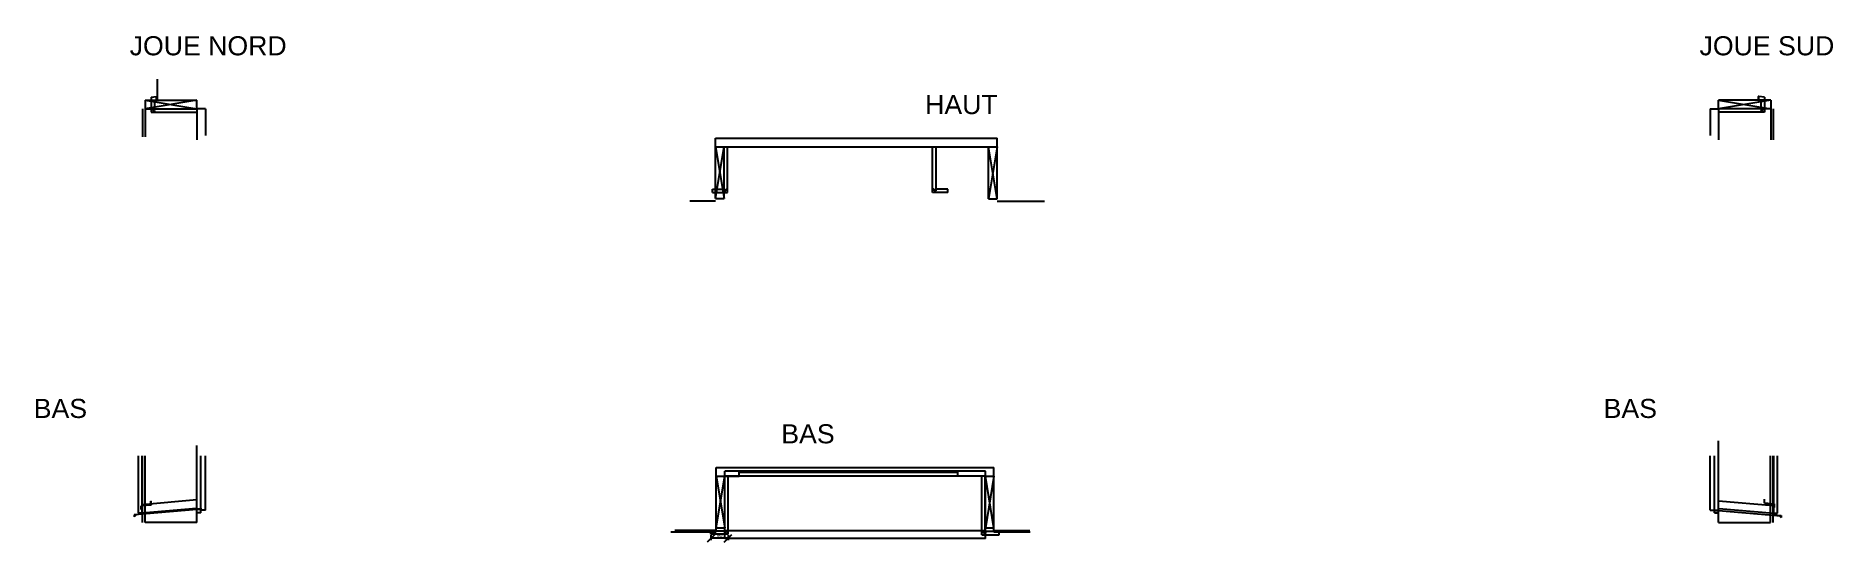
# Model space of a CAD drawing. Header units: millimetres. Extents: x -676 to 20600, y -6551 to 2508.
# Drawn here: x 11183 to 20600, y -5850 to -3199 of the extents above; entities that cross this region are included whole.
import ezdxf

# ---------------------------------------------------------------- set-up
doc = ezdxf.new("R2010")
doc.units = ezdxf.units.MM
doc.layers.get('0').update_dxf_attribs({"lineweight": 25, "true_color": 0xffffff})
doc.layers.get('Defpoints').update_dxf_attribs({"true_color": 0xffffff})
for name, color, linetype, lineweight, true_color in [('0 ... Seuil', 178, 'Continuous', 25, 0x000000), ('Baie', 136, 'Continuous', 25, 0x008080), ('Compribande', 2, 'Continuous', 25, 0xffff00), ('Cotes', 4, 'Continuous', 25, 0x00ffff), ('Enduit', 42, 'Continuous', 25, 0xcd8900), ('FibreDeBois', 30, 'Continuous', 25, 0xff7f00), ('LarmierBasDeMur', 178, 'Continuous', 25, 0x000000), ('Montant Précadre', 16, 'Continuous', 25, 0x800000), ('Option Bois Brule ... OptionRecalepinage', 1, 'Continuous', 25, 0xff0000), ('Option Bois Brule ... OptionRecalepinage ... Larmier', 178, 'Continuous', 25, 0x000000)]:
    doc.layers.add(name, color=color, linetype=linetype, lineweight=lineweight, true_color=true_color)
doc.styles.add('QCADDimTextStyle', font='txt')
doc.styles.add('textstyle15', font='')
doc.styles.add('textstyle16', font='')
doc.styles.add('textstyle17', font='')
doc.styles.add('textstyle18', font='')
doc.styles.add('textstyle19', font='')
doc.styles.add('textstyle20', font='')
doc.styles.get('textstyle15').set_extended_font_data('Liberation Sans')
doc.styles.get('textstyle16').set_extended_font_data('Liberation Sans')
doc.styles.get('textstyle17').set_extended_font_data('Liberation Sans')
doc.styles.get('textstyle18').set_extended_font_data('Liberation Sans')
doc.styles.get('textstyle19').set_extended_font_data('Liberation Sans')
doc.styles.get('textstyle20').set_extended_font_data('Liberation Sans')
doc.dimstyles.new('QCADDimStyle', dxfattribs={"dimtxt": 20, "dimasz": 20, "dimexe": 10, "dimexo": 5, "dimgap": 5, "dimtad": 1, "dimtoh": 1, "dimdec": 4, "dimzin": 0, "dimdsep": 46, "dimtxsty": 'QCADDimTextStyle', "dimcen": 0.09, "dimadec": 0, "dimazin": 0, "dimtfac": 1, "dimtdec": 4, "dimtofl": 0, "dimtmove": 0, "dimatfit": 3, "dimfxl": 1, "dimtolj": 1, "dimtzin": 0, "dimarcsym": 0})

msp = doc.modelspace()

# ---------------------------------------------------------------- texts
at = {"char_height": 100, "attachment_point": 1}
for s, insert, style in [('JOUE NORD', (11674.1, -3200), 'textstyle19'), ('JOUE SUD', (19900, -3200), 'textstyle17'), ('HAUT', (15842.27, -3507.87), 'textstyle15'), ('BAS', (11171.51, -5100), 'textstyle20'), ('BAS', (19397.4, -5100), 'textstyle18'), ('BAS\\P', (15088.55, -5232.93), 'textstyle16')]:
    msp.add_mtext(s, dxfattribs=dict(at, insert=insert, style=style))

# ---------------------------------------------------------------- blocks, each defined once
blk = doc.blocks.new('SeuilBaie1_VueCoupeOuest')
blk.add_line((-26.6, -301.9), (23.6, -301.9))
at = {"layer": '0 ... Seuil'}
for p, q in [((-1.5, 11), (-1.5, -15)), ((-1.5, 11), (0, 11)), ((0, 11), (0, -14.9)), ((-1.5, -14.9), (-30.1, -341.4)), ((-1.5, -14.9), (48.7, -14.9)), ((48.7, -14.9), (23.6, -301.9)), ((-32.1, -335.8), (-39.2, -342.9)), ((-28.7, -342.9), (-39.2, -342.9)), ((-31.1, -336.9), (-35.6, -341.4)), ((-30.1, -341.4), (-35.6, -341.4)), ((-31.1, -336.9), (-32.1, -335.8)), ((-25.1, -301.9), (-28.7, -342.9))]:
    blk.add_line(p, q, dxfattribs=at)
blk = doc.blocks.new('LarmierHautBaie1_VueCoupe')
at = {"layer": 'Option Bois Brule ... OptionRecalepinage ... Larmier'}
for p, q in [((0, 0), (0, 21.4)), ((1.5, 21.4), (0, 21.4)), ((0, 0), (51.8, -4.5)), ((1.5, 1.4), (1.5, 21.4)), ((1.5, 1.4), (53.3, -3.2)), ((46.2, -16.1), (47.3, -15)), ((46.2, -16.1), (53.3, -23.2)), ((47.3, -15), (51.8, -19.5)), ((51.8, -19.5), (51.8, -4.5)), ((53.3, -23.2), (53.3, -3.2))]:
    blk.add_line(p, q, dxfattribs=at)
blk = doc.blocks.new('SeuilBaie1_VueDessus')
blk.add_line((1361, -302), (-5, -302))
at = {"layer": '0 ... Seuil'}
for p, q in [((-5, -343), (-5, 11)), ((1361, 11), (-5, 11)), ((1361, -343), (1361, 11)), ((1361, -15), (-5, -15)), ((-3.5, -302), (-3.5, -15)), ((1359.5, -302), (1359.5, -15)), ((1361, -343), (-5, -343))]:
    blk.add_line(p, q, dxfattribs=at)
blk = doc.blocks.new('*D67')
at = {"layer": 'Cotes', "color": 0, "lineweight": -2}
for p, q in [((14739.9, -5810), (14699.9, -5850)), ((14719.9, -5814.1), (14719.9, -5840)), ((14809.9, -5830), (14719.9, -5830)), ((14789.9, -5850), (14829.9, -5810)), ((14809.9, -5814.1), (14809.9, -5840))]:
    blk.add_line(p, q, dxfattribs=at)
at = {"layer": 'Defpoints', "color": 0}
for p in [(14719.9, -5809.1), (14719.9, -5830), (14809.9, -5809.1)]:
    blk.add_point(p, dxfattribs=at)
at = {"layer": 'Cotes', "color": 0, "insert": (14764.9, -5815), "char_height": 20, "attachment_point": 5, "style": 'QCADDimTextStyle'}
blk.add_mtext('\\A1;90', dxfattribs=at)
blk = doc.blocks.new('SeuilBaie1_VueCoupeEst')
blk.add_line((26.1, -301.9), (-24.1, -301.9))
at = {"layer": '0 ... Seuil'}
for p, q in [((-0.5, 11), (-0.5, -14.9)), ((1, 11), (-0.5, 11)), ((1, 11), (1, -15)), ((1, -14.9), (-49.2, -14.9)), ((-49.2, -14.9), (-24.1, -301.9)), ((1, -14.9), (29.6, -341.4)), ((24.6, -301.9), (28.2, -342.9)), ((28.2, -342.9), (38.7, -342.9)), ((29.6, -341.4), (35.1, -341.4)), ((30.6, -336.9), (31.6, -335.8)), ((30.6, -336.9), (35.1, -341.4)), ((31.6, -335.8), (38.7, -342.9))]:
    blk.add_line(p, q, dxfattribs=at)

# ---------------------------------------------------------------- dimensions: what is measured, and where the dimension line sits
at = {"layer": 'Cotes'}
dim = msp.add_linear_dim(base=(14719.87, -5830), p1=(14809.87, -5809.05), p2=(14719.87, -5809.05), dimstyle='QCADDimStyle', override={"dimtxt": 20, "dimasz": 20, "dimexe": 10, "dimexo": 5, "dimgap": 5, "dimdec": 1, "dimzin": 8, "dimtsz": 20, "dimclrd": 0, "dimclre": 0, "dimclrt": 0, "dimazin": 2, "dimtmove": 2}, dxfattribs=at)
dim.commit()
dim.dimension.update_dxf_attribs({"geometry": '*D67', "text_midpoint": (14764.87, -5815)})

# ---------------------------------------------------------------- hatches: boundary and pattern name
at = {"layer": 'Compribande'}
h = msp.add_hatch(dxfattribs=at)
h.set_pattern_fill('JIS_WOOD', color=256, angle=180, style=0)
h.paths.add_polyline_path([(11817.9, -3535.63), (11814.9, -3535.63), (11814.9, -3516.1), (11817.9, -3516.1)], flags=0)
h = msp.add_hatch(dxfattribs=at)
h.set_pattern_fill('JIS_WOOD', color=256, style=0)
h.paths.add_polyline_path([(20208, -3535.63), (20211, -3535.63), (20211, -3516.1), (20208, -3516.1)], flags=0)

# ---------------------------------------------------------------- linework, layer by layer
at = {"layer": 'Baie'}
for p, q in [((12070.9, -3580.63), (12025.9, -3580.63)), ((12025.9, -3580.63), (12025.9, -3726.63)), ((12070.9, -3580.63), (12070.9, -3720.54)), ((19955, -3580.63), (20000, -3580.63)), ((19955, -3580.63), (19955, -3720.54)), ((20000, -3580.63), (20000, -3726.63)), ((14744.37, -3779), (14744.37, -3734)), ((14744.37, -3734), (16219.37, -3734)), ((16219.37, -3779), (16219.37, -3734)), ((14744.37, -3779), (16219.37, -3779)), ((12025.9, -5697.63), (12025.9, -5397.63)), ((12046.9, -5697.63), (12046.9, -5397.63)), ((12070.9, -5682.63), (12070.9, -5397.63)), ((14746.87, -5504.05), (14746.87, -5459.05)), ((14746.87, -5459.05), (16202.87, -5459.05)), ((16202.87, -5504.05), (16202.87, -5459.05)), ((19955, -5682.63), (19955, -5397.63)), ((19979, -5697.63), (19979, -5397.63)), ((20000, -5697.63), (20000, -5397.63)), ((14746.87, -5504.05), (14867.87, -5504.05)), ((14867.87, -5504.05), (14867.87, -5483.05)), ((14867.87, -5483.05), (16012.87, -5483.05)), ((16012.87, -5504.05), (16012.87, -5483.05)), ((16157.87, -5504.05), (16012.87, -5504.05)), ((12025.98, -5682.63), (12025.9, -5682.63)), ((12046.9, -5697.63), (12025.9, -5697.63)), ((12070.9, -5682.63), (12046.9, -5682.63)), ((19955, -5682.63), (19979, -5682.63)), ((19979, -5697.63), (20000, -5697.63)), ((19999.91, -5682.63), (20000, -5682.63))]:
    msp.add_line(p, q, dxfattribs=at)
at = {"layer": 'Compribande'}
for p, q in [((11814.9, -3535.63), (11814.9, -3516.1)), ((11814.9, -3516.1), (11817.9, -3516.1)), ((11817.9, -3535.63), (11814.9, -3535.63)), ((11817.9, -3516.1), (11817.9, -3535.63)), ((20211, -3516.1), (20208, -3516.1)), ((20208, -3516.1), (20208, -3535.63)), ((20208, -3535.63), (20211, -3535.63)), ((20211, -3535.63), (20211, -3516.1))]:
    msp.add_line(p, q, dxfattribs=at)
at = {"layer": 'Enduit'}
for p, q in [((11817.9, -3425.64), (11817.9, -3535.63)), ((11741.9, -3580.63), (11741.9, -3726.63)), ((20285, -3580.63), (20285, -3743.26)), ((14610, -4063), (14744.37, -4063)), ((16219.37, -4064), (16467.49, -4064)), ((11741.9, -5747.63), (11741.9, -5397.63)), ((20285, -5747.63), (20285, -5397.63)), ((14530, -5788.05), (14746.87, -5788.05)), ((16202.87, -5789.05), (16391, -5789.05))]:
    msp.add_line(p, q, dxfattribs=at)
at = {"layer": 'LarmierBasDeMur'}
for p, q in [((14746.87, -5796.05), (14746.87, -5674.89)), ((14510, -5796.05), (14746.87, -5796.05)), ((16202.87, -5797.05), (16202.87, -5775.05)), ((16202.87, -5797.05), (16393.34, -5797.05))]:
    msp.add_line(p, q, dxfattribs=at)
at = {"layer": 'Montant Précadre'}
for p, q in [((11754.9, -3535.63), (12025.9, -3535.63)), ((11754.9, -3535.63), (12025.9, -3580.63)), ((12025.9, -3535.63), (11754.9, -3580.63)), ((11754.9, -3535.63), (11754.9, -3726.63)), ((12025.9, -3580.63), (12025.9, -3535.63)), ((20273, -3535.63), (20000, -3535.63)), ((20273, -3535.63), (20000, -3580.63)), ((20000, -3580.63), (20000, -3535.63)), ((20000, -3535.63), (20273, -3580.63)), ((20273, -3535.63), (20273, -3743.26)), ((11754.9, -3580.63), (12025.9, -3580.63)), ((12025.9, -3580.63), (12025.9, -3743.26)), ((20273, -3580.63), (20000, -3580.63)), ((20000, -3580.63), (20000, -3743.26)), ((14744.37, -3779), (14789.37, -3779)), ((14744.37, -3779), (14789.37, -4050)), ((14744.37, -4050), (14789.37, -3779)), ((14744.37, -4050), (14744.37, -3779)), ((14789.37, -4050), (14789.37, -3779)), ((16174.37, -3779), (16219.37, -3779)), ((16219.37, -3779), (16174.37, -4052)), ((16219.37, -4052), (16174.37, -3779)), ((16174.37, -4052), (16174.37, -3779)), ((16219.37, -4052), (16219.37, -3779)), ((14744.37, -4050), (14789.37, -4050)), ((16174.37, -4052), (16219.37, -4052)), ((11754.9, -5747.63), (11754.9, -5397.63)), ((12025.9, -5747.63), (12025.9, -5397.63)), ((20000, -5747.63), (20000, -5397.63)), ((20271, -5747.63), (20271, -5397.63)), ((14746.87, -5775.05), (14746.87, -5504.05)), ((14746.87, -5504.05), (14791.87, -5504.05)), ((14746.87, -5504.05), (14791.87, -5775.05)), ((14746.87, -5775.05), (14791.87, -5504.05)), ((14791.87, -5775.05), (14791.87, -5504.05)), ((16157.87, -5775.05), (16157.87, -5504.05)), ((16157.87, -5504.05), (16202.87, -5504.05)), ((16202.87, -5504.05), (16157.87, -5775.05)), ((16202.87, -5775.05), (16157.87, -5504.05)), ((16202.87, -5775.05), (16202.87, -5504.05)), ((12025.9, -5747.63), (11754.9, -5747.63)), ((14746.87, -5775.05), (14791.87, -5775.05)), ((16157.87, -5775.05), (16202.87, -5775.05)), ((20000, -5747.63), (20271, -5747.63))]:
    msp.add_line(p, q, dxfattribs=at)
at = {"layer": 'Option Bois Brule ... OptionRecalepinage'}
for p, q in [((11785.9, -3518.63), (11814.9, -3516.1)), ((11785.9, -3518.63), (11785.9, -3598.63)), ((11803.9, -3535.63), (11817.9, -3535.63)), ((11803.9, -3535.63), (11803.9, -3580.63)), ((11814.9, -3535.63), (11814.9, -3515.83)), ((20222, -3535.63), (20208, -3535.63)), ((20211, -3535.63), (20211, -3515.83)), ((20240, -3518.63), (20211, -3516.1)), ((20222, -3535.63), (20222, -3580.63)), ((20240, -3518.63), (20240, -3598.63)), ((11785.9, -3598.63), (12025.9, -3598.63)), ((11803.9, -3580.63), (11794.9, -3580.63)), ((11794.9, -3580.63), (11794.9, -3589.63)), ((11794.9, -3589.63), (11803.9, -3589.63)), ((11803.9, -3580.63), (12025.9, -3580.63)), ((11803.9, -3589.63), (11803.9, -3598.63)), ((20222, -3580.63), (20000, -3580.63)), ((20240, -3598.63), (20000, -3598.63)), ((20220, -3580.63), (20231, -3580.63)), ((20222, -3589.63), (20222, -3598.63)), ((20231, -3589.63), (20222, -3589.63)), ((20231, -3580.63), (20231, -3589.63)), ((14789.37, -3779.13), (14807.37, -3779)), ((14789.37, -4010), (14789.37, -3779)), ((14807.37, -4019), (14807.37, -3779)), ((15881.37, -4019), (15881.37, -3779)), ((15899.37, -4010), (15899.37, -3779)), ((14727.37, -4019), (14727.37, -4001)), ((14727.37, -4001), (14789.37, -4001)), ((14727.37, -4019), (14807.37, -4019)), ((14789.37, -4010), (14798.37, -4010)), ((14798.37, -4001), (14807.37, -4001)), ((14798.37, -4010), (14798.37, -4001)), ((15890.37, -4001), (15881.37, -4001)), ((15961.37, -4019), (15881.37, -4019)), ((15890.37, -4010), (15890.37, -4001)), ((15899.37, -4010), (15890.37, -4010)), ((15961.37, -4001), (15899.37, -4001)), ((15961.37, -4019), (15961.37, -4001)), ((12025.9, -5689.1), (12025.9, -5343.39)), ((20000, -5689.1), (20000, -5319.5)), ((11720.9, -5699.21), (11720.9, -5397.63)), ((11738.9, -5699.21), (11738.9, -5397.63)), ((20290, -5699.46), (20290, -5397.63)), ((20308, -5699.46), (20308, -5397.63)), ((14791.87, -5504.05), (14813.87, -5504.05)), ((14809.87, -5809.05), (14809.87, -5504.05)), ((16139.87, -5812.05), (16139.87, -5504.05)), ((11738.9, -5699.21), (11720.9, -5699.21)), ((12025.11, -5674.17), (11738.9, -5699.21)), ((20000.87, -5674.17), (20290, -5699.46)), ((20290, -5699.46), (20308, -5699.46)), ((14719.87, -5791.05), (14791.87, -5791.05)), ((14719.87, -5809.05), (14719.87, -5791.05)), ((14809.87, -5809.05), (14719.87, -5809.05)), ((14791.87, -5791.05), (14791.87, -5775.05)), ((14791.87, -5791.05), (14791.87, -5800.05)), ((14791.87, -5800.05), (14800.87, -5800.05)), ((14800.87, -5791.05), (14809.87, -5791.05)), ((14800.87, -5800.05), (14800.87, -5791.05)), ((16148.87, -5794.05), (16139.87, -5794.05)), ((16139.87, -5812.05), (16229.87, -5812.05)), ((16148.87, -5803.05), (16148.87, -5794.05)), ((16157.87, -5803.05), (16148.87, -5803.05)), ((16157.87, -5794.05), (16157.87, -5775.05)), ((16157.87, -5794.05), (16157.87, -5803.05)), ((16229.87, -5794.05), (16157.87, -5794.05)), ((16229.87, -5812.05), (16229.87, -5794.05))]:
    msp.add_line(p, q, dxfattribs=at)

# ---------------------------------------------------------------- block references
at = {"layer": '0 ... Seuil'}
msp.add_blockref('SeuilBaie1_VueDessus', (14796.87, -5489.05), dxfattribs=at)
at = {"layer": '0 ... Seuil', "yscale": -1, "rotation": 270}
msp.add_blockref('SeuilBaie1_VueCoupeEst', (19985.09, -5683.13), dxfattribs=at)
at = {"layer": 'FibreDeBois', "yscale": -1, "rotation": 90}
msp.add_blockref('SeuilBaie1_VueCoupeOuest', (12040.81, -5677.95), dxfattribs=at)
at = {"layer": 'Option Bois Brule ... OptionRecalepinage ... Larmier', "yscale": -1, "rotation": 180}
msp.add_blockref('LarmierHautBaie1_VueCoupe', (11787.2, -5656.48), dxfattribs=at)
at = {"layer": 'Option Bois Brule ... OptionRecalepinage ... Larmier'}
msp.add_blockref('LarmierHautBaie1_VueCoupe', (20239.7, -5646.48), dxfattribs=at)

msp.set_redraw_order([(e.dxf.handle, doc.entitydb.next_handle()) for e in msp.query("TEXT MTEXT ATTDEF DIMENSION ARC_DIMENSION")])  # texts and dimensions are drawn at this point

doc.saveas('drawing.dxf')
